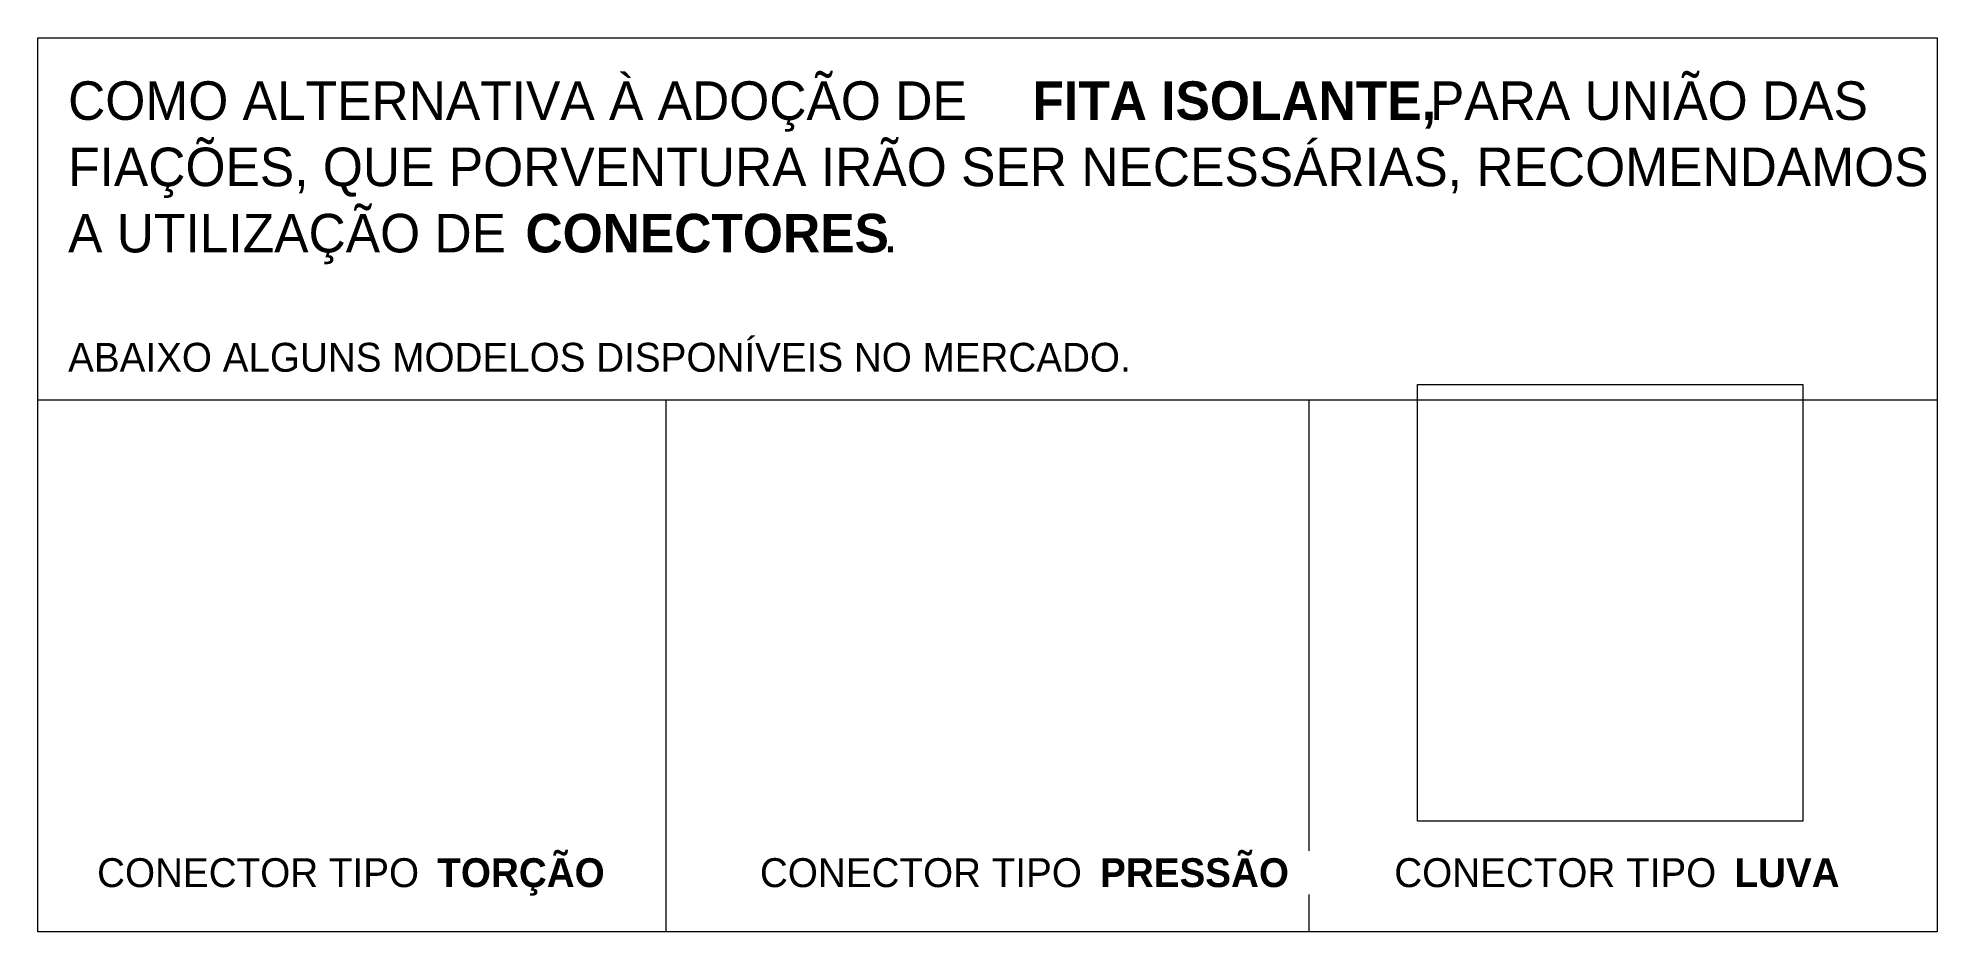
# Model space of a CAD drawing. Header units: metres. Extents: x 34 to 64.7, y -8.4 to 5.
# Drawn here: x 44.925 to 49.855, y -1.339 to 0.981 of the extents above; entities that cross this region are included whole.
import ezdxf

# ---------------------------------------------------------------- set-up
doc = ezdxf.new("R2010")
doc.units = ezdxf.units.M
doc.linetypes.add('Hidden 1_5', pattern=[0.0022, 0.0015, -0.0007])
doc.linetypes.add('Tracejada', pattern=[0.00635, 0.003175, -0.003175])
for name, color, linetype, lineweight in [('A-DETL', 7, 'Hidden 1_5', 18), ('G-ANNO-REFR', 7, 'Tracejada', 9), ('G-ANNO-TEXT', 7, 'Continuous', 9)]:
    doc.layers.add(name, color=color, linetype=linetype, lineweight=lineweight)
doc.styles.add('Century Gothic_3', font='GOTHIC.TTF', dxfattribs={"height": 0.1})
doc.styles.add('Century Gothic_4', font='GOTHIC.TTF', dxfattribs={"height": 0.075})
doc.styles.add('Century Gothic_B', font='GOTHICB.TTF', dxfattribs={"height": 0.1})
doc.styles.add('Century Gothic_B_1', font='GOTHICB.TTF', dxfattribs={"height": 0.075})
picture_1 = doc.add_image_def('image1.jpeg', size_in_pixel=(211, 239))

msp = doc.modelspace()

# ---------------------------------------------------------------- texts
at = {"layer": 'G-ANNO-TEXT', "char_height": 0.1, "attachment_point": 1}
for s, insert, width, style in [('COMO ALTERNATIVA À ADOÇÃO DE ', (45.003, 0.869), 3.034387, 'Century Gothic_3'), ('PARA UNIÃO DAS ', (48.5385, 0.869), 1.459071, 'Century Gothic_3'), ('FITA ISOLANTE, ', (47.5066, 0.869), 1.250633, 'Century Gothic_B'), ('FIAÇÕES, QUE PORVENTURA IRÃO SER NECESSÁRIAS, RECOMENDAMOS ', (45.003, 0.697), 5.872361, 'Century Gothic_3'), ('A UTILIZAÇÃO DE ', (45.003, 0.5251), 1.439029, 'Century Gothic_3'), ('CONECTORES', (46.1903, 0.5251), 1.126371, 'Century Gothic_B'), ('. ', (47.1197, 0.5251), 0.092194, 'Century Gothic_3')]:
    msp.add_mtext(s, dxfattribs=dict(at, insert=insert, width=width, style=style))
at = {"layer": 'G-ANNO-TEXT', "char_height": 0.075, "width": 1.070253, "attachment_point": 1, "style": 'Century Gothic_4', "bg_fill": 3, "box_fill_scale": 1.25, "bg_fill_color": 256, "bg_fill_true_color": 13158600, "bg_fill_transparency": 0}
for insert in [(45.0783, -1.147), (46.799, -1.147), (48.4458, -1.147)]:
    msp.add_mtext('CONECTOR TIPO ', dxfattribs=dict(at, insert=insert))

# ---------------------------------------------------------------- linework, layer by layer
at = {"layer": 'A-DETL', "linetype": 'Continuous', "lineweight": 9}
for p, q in [((44.9248, 0.9815), (49.8548, 0.9815)), ((44.9248, -1.3385), (44.9248, 0.9815)), ((49.8548, 0.9815), (49.8548, -1.3385)), ((44.9248, 0.0422), (49.8548, 0.0422)), ((46.5548, 0.0422), (46.5548, -1.3385)), ((48.2248, -1.3385), (48.2248, 0.0422)), ((49.8548, -1.3385), (44.9248, -1.3385))]:
    msp.add_line(p, q, dxfattribs=at)

msp.set_redraw_order([(e.dxf.handle, doc.entitydb.next_handle()) for e in msp.query("TEXT MTEXT ATTDEF DIMENSION ARC_DIMENSION")])  # texts and dimensions are drawn at this point

# ---------------------------------------------------------------- pictures from other files: only their frames are drawn
at = {"layer": 'G-ANNO-REFR'}
image = msp.add_image(picture_1, insert=(48.5062, -1.0505), size_in_units=(1, 1.1327), dxfattribs=at)
image.dxf.flags = 7

# ---------------------------------------------------------------- next in the draw order: texts
at = {"layer": 'G-ANNO-TEXT', "char_height": 0.075, "attachment_point": 1, "bg_fill": 3, "box_fill_scale": 1.25, "bg_fill_color": 256, "bg_fill_true_color": 13158600, "bg_fill_transparency": 0}
for s, insert, width, style in [('ABAIXO ALGUNS MODELOS DISPONÍVEIS NO MERCADO.', (45.003, 0.1904), 3.471307, 'Century Gothic_4'), ('TORÇÃO', (45.9614, -1.147), 0.541139, 'Century Gothic_B_1'), ('PRESSÃO', (47.682, -1.147), 0.557173, 'Century Gothic_B_1'), ('LUVA', (49.3289, -1.147), 0.320675, 'Century Gothic_B_1')]:
    msp.add_mtext(s, dxfattribs=dict(at, insert=insert, width=width, style=style))

doc.saveas('drawing.dxf')
